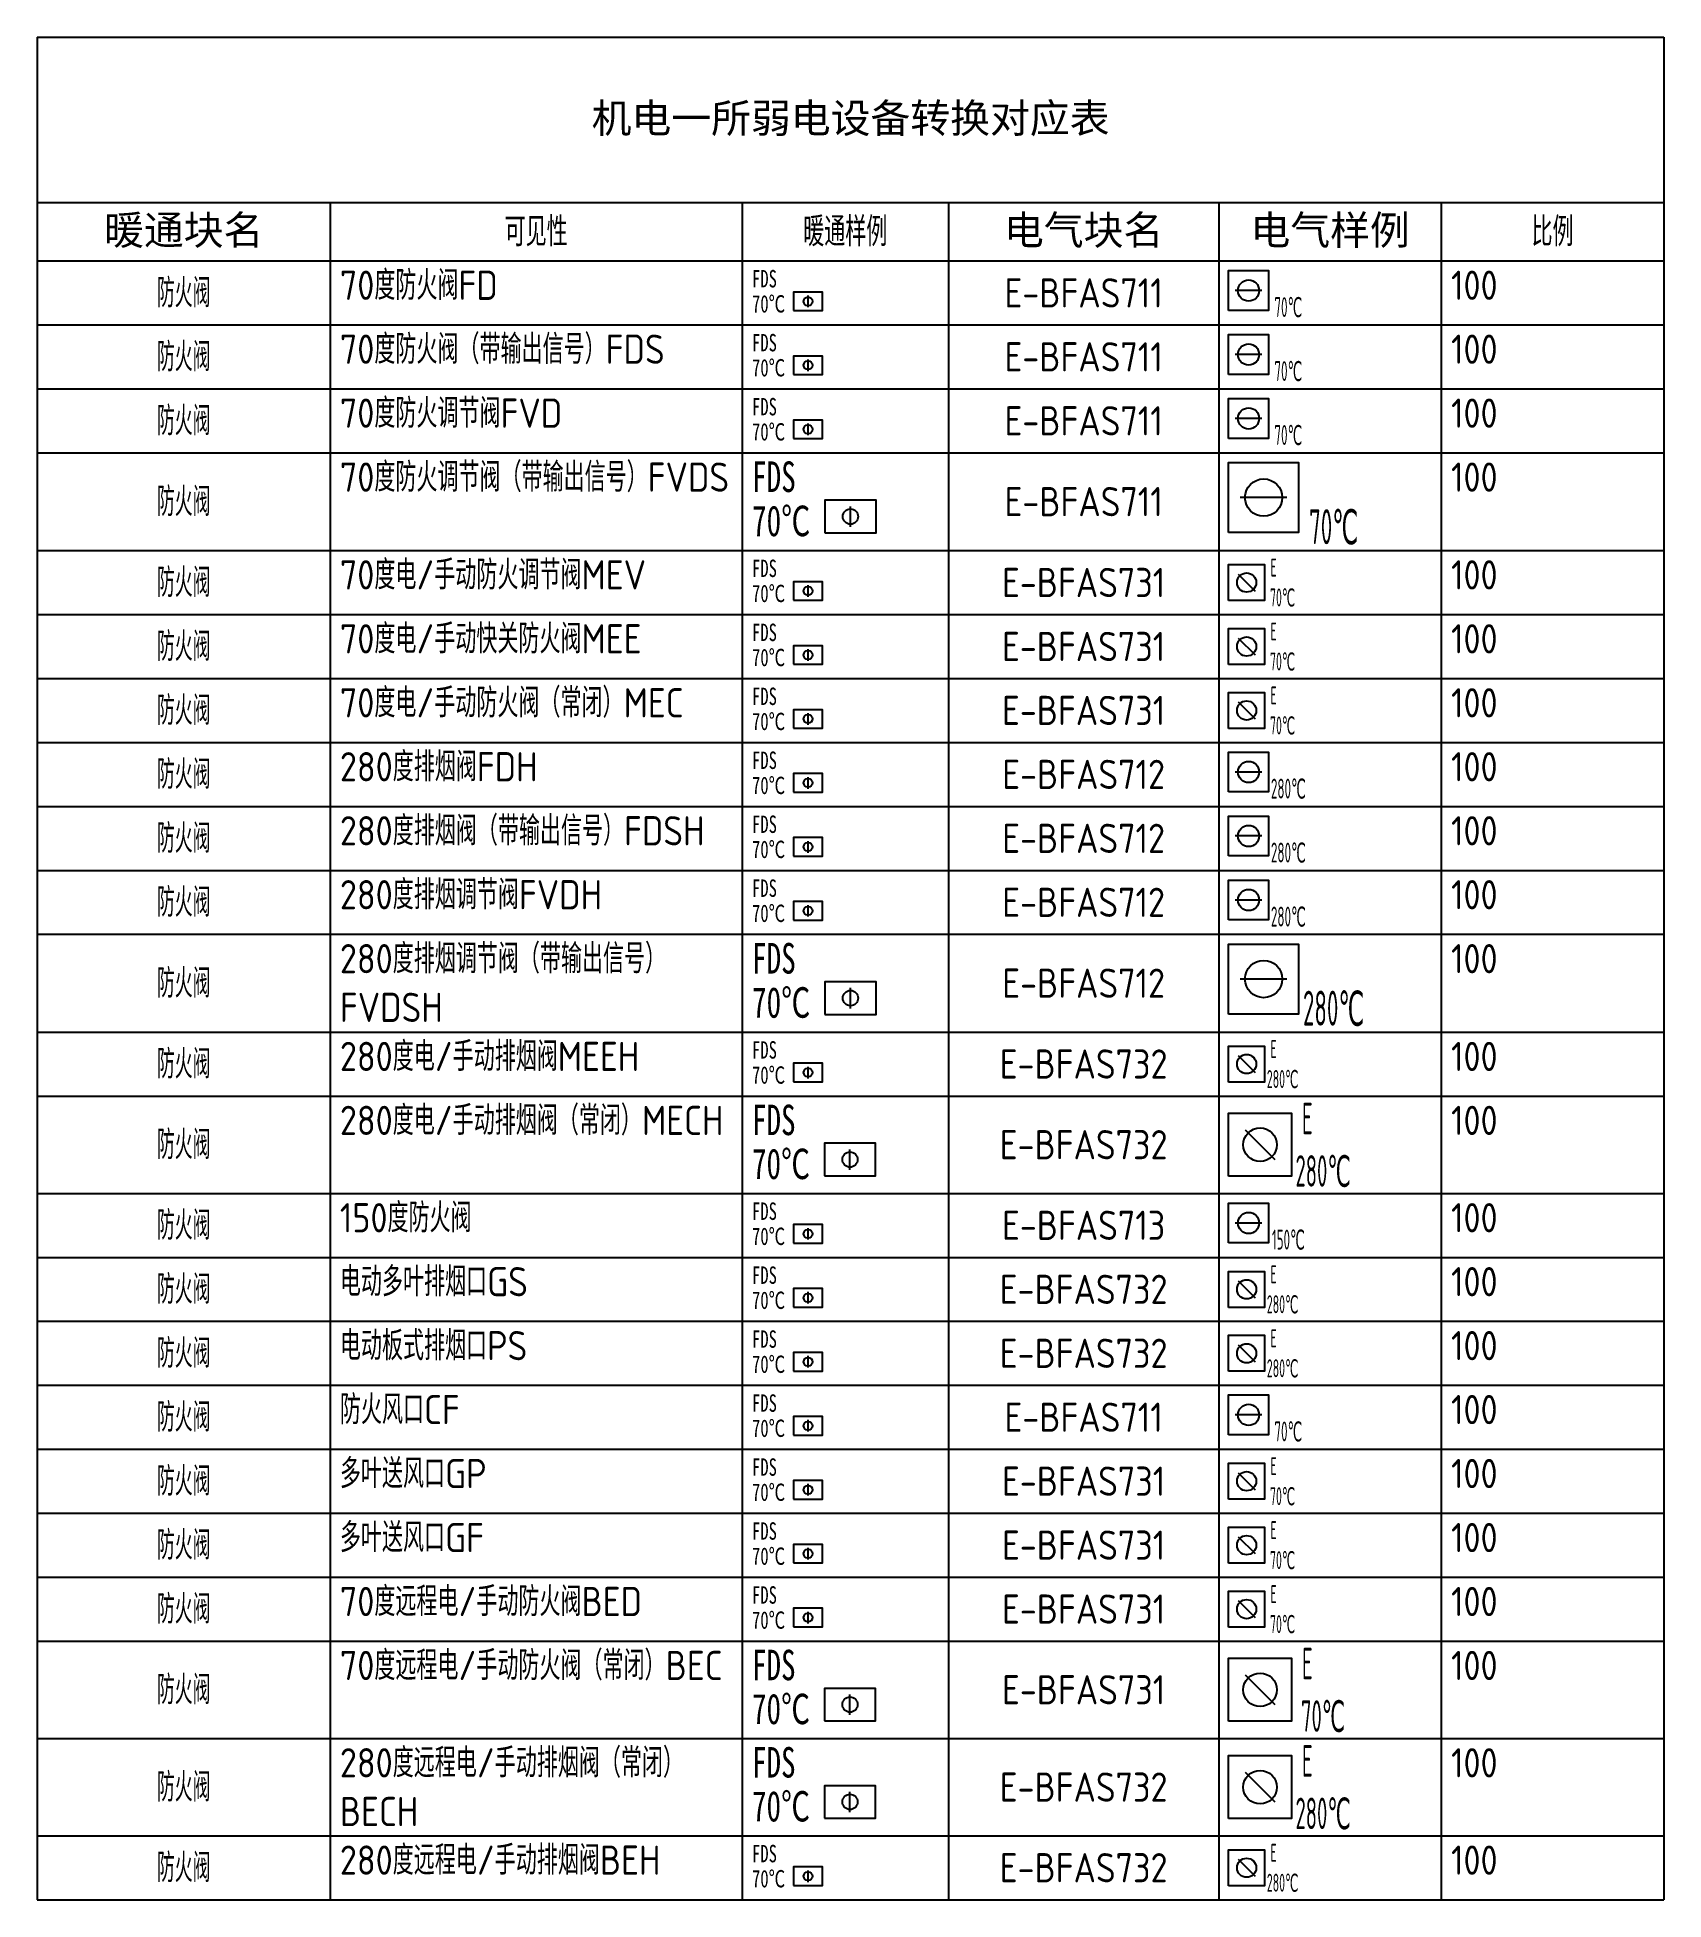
# Model space of a CAD drawing. Extents: x -18580940 to -18558387, y -4820981 to -4765526.
# Drawn here: x -18580940 to -18558387, y -4820981 to -4795149 of the extents above; entities that cross this region are included whole.
import ezdxf
from ezdxf.enums import TextEntityAlignment as Align

# ---------------------------------------------------------------- set-up
doc = ezdxf.new("R2010")
doc.units = 0
doc.header["$LTSCALE"] = 1000
doc.header["$MEASUREMENT"] = 0
doc.layers.add('E-UNIV-EL', color=140, linetype='Continuous')
doc.styles.get("Standard").update_dxf_attribs({"font": 'gbenor.shx', "bigfont": 'gbcbig.shx'})
doc.styles.add('TH-STYLE1', font='Stfangso_1.ttf', dxfattribs={"width": 0.7})
doc.styles.add('TH-STYLE3', font='tssdeng.shx', dxfattribs={"width": 0.65, "bigfont": 'tssdchn.shx'})

# ---------------------------------------------------------------- blocks, each defined once
blk = doc.blocks.new('防火阀')
at = {"color": 7}
blk.add_line((250, -260), (250, -60), dxfattribs=at)
blk.add_lwpolyline([(0, -320), (500, -320), (500, 0), (0, 0)], close=True)
blk.add_circle((250, -160), 75)
at = {"style": 'TH-STYLE1', "width": 0.7}
for s, p in [('FDS', (-714, 80)), ('70℃', (-714, -352))]:
    blk.add_text(s, height=300, dxfattribs=at).set_placement(p)
blk = doc.blocks.new('E-BFAS711')
blk.add_lwpolyline([(-1.5, -1.5), (-1.5, 1.5), (1.5, 1.5), (1.5, -1.5)], close=True)
at = {"layer": 'E-UNIV-EL'}
blk.add_line((1, 0), (-1, 0), dxfattribs=at)
blk.add_circle((0, 0), 0.8, dxfattribs=at)
at = {"layer": 'E-UNIV-EL', "style": 'TH-STYLE3', "width": 0.5}
blk.add_attdef('F', text='', height=1.5, dxfattribs=at).set_placement((3, -1.25), align=Align.MIDDLE)
blk = doc.blocks.new('E-BFAS731')
blk.add_lwpolyline([(-1.5, -1.5), (-1.5, 1.5), (1.5, 1.5), (1.5, -1.5)], close=True)
at = {"layer": 'E-UNIV-EL'}
blk.add_line((-0.707, 0.707), (0.707, -0.707), dxfattribs=at)
blk.add_circle((0, 0), 0.8, dxfattribs=at)
at = {"layer": 'E-UNIV-EL', "style": 'TH-STYLE3', "width": 0.5}
for p in [(2.25, 1.25), (3, -1.25)]:
    blk.add_attdef('F', text='', height=1.5, dxfattribs=at).set_placement(p, align=Align.MIDDLE)
blk = doc.blocks.new('E-BFAS712')
blk.add_lwpolyline([(-1.5, -1.5), (-1.5, 1.5), (1.5, 1.5), (1.5, -1.5)], close=True)
at = {"layer": 'E-UNIV-EL'}
blk.add_line((1, 0), (-1, 0), dxfattribs=at)
blk.add_circle((0, 0), 0.8, dxfattribs=at)
at = {"layer": 'E-UNIV-EL', "style": 'TH-STYLE3', "width": 0.5}
blk.add_attdef('F', text='', height=1.5, dxfattribs=at).set_placement((3, -1.25), align=Align.MIDDLE)
blk = doc.blocks.new('E-BFAS732')
blk.add_lwpolyline([(-1.5, -1.5), (-1.5, 1.5), (1.5, 1.5), (1.5, -1.5)], close=True)
at = {"layer": 'E-UNIV-EL'}
blk.add_line((-0.707, 0.707), (0.707, -0.707), dxfattribs=at)
blk.add_circle((0, 0), 0.8, dxfattribs=at)
at = {"layer": 'E-UNIV-EL', "style": 'TH-STYLE3', "width": 0.5}
for p in [(2.25, 1.25), (3, -1.25)]:
    blk.add_attdef('F', text='', height=1.5, dxfattribs=at).set_placement(p, align=Align.MIDDLE)
blk = doc.blocks.new('E-BFAS713')
blk.add_lwpolyline([(-1.5, -1.5), (-1.5, 1.5), (1.5, 1.5), (1.5, -1.5)], close=True)
at = {"layer": 'E-UNIV-EL'}
blk.add_line((1, 0), (-1, 0), dxfattribs=at)
blk.add_circle((0, 0), 0.8, dxfattribs=at)
at = {"layer": 'E-UNIV-EL', "style": 'TH-STYLE3', "width": 0.5}
blk.add_attdef('F', text='', height=1.5, dxfattribs=at).set_placement((3, -1.25), align=Align.MIDDLE)
blk = doc.blocks.new('*T23')
at = {"color": 0, "linetype": 'ByBlock', "lineweight": -2, "transparency": 16777216}
for p, q in [((0, 0), (22554, 0)), ((0, 0), (0, -25832)), ((22554, 0), (22554, -25832)), ((0, -2292), (22554, -2292)), ((4061, -2292), (4061, -25832)), ((9776, -2292), (9776, -25832)), ((12633, -2292), (12633, -25832)), ((16385, -2292), (16385, -25832)), ((19469, -2292), (19469, -25832)), ((0, -3102), (22554, -3102)), ((0, -3989), (22554, -3989)), ((0, -4876), (22554, -4876)), ((0, -5763), (22554, -5763)), ((0, -7119), (22554, -7119)), ((0, -8006), (22554, -8006)), ((0, -8893), (22554, -8893)), ((0, -9780), (22554, -9780)), ((0, -10668), (22554, -10668)), ((0, -11555), (22554, -11555)), ((0, -12442), (22554, -12442)), ((0, -13798), (22554, -13798)), ((0, -14685), (22554, -14685)), ((0, -16035), (22554, -16035)), ((0, -16922), (22554, -16922)), ((0, -17809), (22554, -17809)), ((0, -18696), (22554, -18696)), ((0, -19583), (22554, -19583)), ((0, -20471), (22554, -20471)), ((0, -21358), (22554, -21358)), ((0, -22245), (22554, -22245)), ((0, -23595), (22554, -23595)), ((0, -24945), (22554, -24945)), ((0, -25832), (22554, -25832))]:
    blk.add_line(p, q, dxfattribs=at)
at = {"color": 0, "transparency": 16777216}
for p, xscale, yscale, zscale in [((10486, -3534, 0), 0.8053515124085939, 0.8053515124085939, 0.8053515124085939), ((10486, -4421, 0), 0.8053515124085939, 0.8053515124085939, 0.8053515124085939), ((10486, -5309, 0), 0.8053515124085939, 0.8053515124085939, 0.8053515124085939), ((10922, -6421, 0), 1.416716076267836, 1.416716076267836, 1.416716076267836), ((10486, -7551, 0), 0.8053515124085939, 0.8053515124085939, 0.8053515124085939), ((10486, -8439, 0), 0.8053515124085939, 0.8053515124085939, 0.8053515124085939), ((10486, -9326, 0), 0.8053515124085939, 0.8053515124085939, 0.8053515124085939), ((10486, -10213, 0), 0.8053515124085939, 0.8053515124085939, 0.8053515124085939), ((10486, -11100, 0), 0.8053515124085939, 0.8053515124085939, 0.8053515124085939), ((10486, -11987, 0), 0.8053515124085939, 0.8053515124085939, 0.8053515124085939), ((10922, -13100, 0), 1.416820114049335, 1.416820114049335, 1.416820114049335), ((10486, -14230, 0), 0.8053515124085939, 0.8053515124085939, 0.8053515124085939), ((10917, -15340, 0), 1.409469184496539, 1.409469184496539, 1.409469184496539), ((10486, -16467, 0), 0.8053515124085939, 0.8053515124085939, 0.8053515124085939), ((10486, -17354, 0), 0.8053515124085939, 0.8053515124085939, 0.8053515124085939), ((10486, -18241, 0), 0.8053515124085939, 0.8053515124085939, 0.8053515124085939), ((10486, -19129, 0), 0.8053515124085939, 0.8053515124085939, 0.8053515124085939), ((10486, -20016, 0), 0.8053515124085939, 0.8053515124085939, 0.8053515124085939), ((10486, -20903, 0), 0.8053515124085939, 0.8053515124085939, 0.8053515124085939), ((10486, -21790, 0), 0.8053515124085939, 0.8053515124085939, 0.8053515124085939), ((10917, -22900, 0), 1.409365146715039, 1.409365146715039, 1.409365146715039), ((10917, -24250, 0), 1.409469184496539, 1.409469184496539, 1.409469184496539), ((10486, -25377, 0), 0.8053515124085939, 0.8053515124085939, 0.8053515124085939)]:
    blk.add_blockref('防火阀', p, dxfattribs=dict(at, xscale=xscale, yscale=yscale, zscale=zscale))
for name, p, xscale, yscale, zscale, values in [('E-BFAS711', (16796, -3513, 0), 183.9050347932869, 183.9050347932869, 183.9050347932869, {'F': '70℃'}), ('E-BFAS711', (16796, -4400, 0), 183.9050347932869, 183.9050347932869, 183.9050347932869, {'F': '70℃'}), ('E-BFAS711', (16796, -5287, 0), 183.9050347932869, 183.9050347932869, 183.9050347932869, {'F': '70℃'}), ('E-BFAS711', (17005, -6384, 0), 323.5124231890187, 323.5124231890187, 323.5124231890187, {'F': '70℃'}), ('E-BFAS712', (16796, -10191, 0), 183.9050347932869, 183.9050347932869, 183.9050347932869, {'F': '280℃'}), ('E-BFAS712', (16796, -11078, 0), 183.9050347932869, 183.9050347932869, 183.9050347932869, {'F': '280℃'}), ('E-BFAS712', (16796, -11966, 0), 183.9050347932869, 183.9050347932869, 183.9050347932869, {'F': '280℃'}), ('E-BFAS712', (17005, -13062, 0), 323.5361806061611, 323.5361806061611, 323.5361806061611, {'F': '280℃'}), ('E-BFAS713', (16796, -16446, 0), 183.9050347932869, 183.9050347932869, 183.9050347932869, {'F': '150℃'}), ('E-BFAS711', (16796, -19107, 0), 183.9050347932869, 183.9050347932869, 183.9050347932869, {'F': '70℃'})]:
    blk.add_blockref(name, p, dxfattribs=dict(at, xscale=xscale, yscale=yscale, zscale=zscale)).add_auto_attribs(values)
ref = blk.add_blockref('E-BFAS731', (16769, -7563, 0), dxfattribs=dict(at, xscale=166.2768319763164, yscale=166.2768319763164, zscale=166.2768319763164))
ref.add_attrib('F', 'E', dxfattribs={"layer": 'E-UNIV-EL', "height": 249, "style": 'TH-STYLE3', "width": 0.5}).set_placement((17143, -7355, 0), align=Align.MIDDLE)
ref.add_attrib('F', '70℃', dxfattribs={"layer": 'E-UNIV-EL', "height": 249.4, "style": 'TH-STYLE3', "width": 0.5}).set_placement((17268, -7770, 0), align=Align.MIDDLE)
ref = blk.add_blockref('E-BFAS731', (16769, -8450, 0), dxfattribs=dict(at, xscale=166.2768319763164, yscale=166.2768319763164, zscale=166.2768319763164))
ref.add_attrib('F', 'E', dxfattribs={"layer": 'E-UNIV-EL', "height": 249, "style": 'TH-STYLE3', "width": 0.5}).set_placement((17143, -8242, 0), align=Align.MIDDLE)
ref.add_attrib('F', '70℃', dxfattribs={"layer": 'E-UNIV-EL', "height": 249.4, "style": 'TH-STYLE3', "width": 0.5}).set_placement((17268, -8658, 0), align=Align.MIDDLE)
ref = blk.add_blockref('E-BFAS731', (16769, -9337, 0), dxfattribs=dict(at, xscale=166.2768319763164, yscale=166.2768319763164, zscale=166.2768319763164))
ref.add_attrib('F', 'E', dxfattribs={"layer": 'E-UNIV-EL', "height": 249, "style": 'TH-STYLE3', "width": 0.5}).set_placement((17143, -9129, 0), align=Align.MIDDLE)
ref.add_attrib('F', '70℃', dxfattribs={"layer": 'E-UNIV-EL', "height": 249.4, "style": 'TH-STYLE3', "width": 0.5}).set_placement((17268, -9545, 0), align=Align.MIDDLE)
ref = blk.add_blockref('E-BFAS732', (16769, -14241, 0), dxfattribs=dict(at, xscale=166.2768319763164, yscale=166.2768319763164, zscale=166.2768319763164))
ref.add_attrib('F', '280℃', dxfattribs={"layer": 'E-UNIV-EL', "height": 249.4, "style": 'TH-STYLE3', "width": 0.5}).set_placement((17268, -14449, 0), align=Align.MIDDLE)
ref.add_attrib('F', 'E', dxfattribs={"layer": 'E-UNIV-EL', "height": 249, "style": 'TH-STYLE3', "width": 0.5}).set_placement((17143, -14033, 0), align=Align.MIDDLE)
ref = blk.add_blockref('E-BFAS732', (16956, -15360, 0), dxfattribs=dict(at, xscale=291.0059361103222, yscale=291.0059361103222, zscale=291.0059361103222))
ref.add_attrib('F', '280℃', dxfattribs={"layer": 'E-UNIV-EL', "height": 436.5, "style": 'TH-STYLE3', "width": 0.5}).set_placement((17829, -15724, 0), align=Align.MIDDLE)
ref.add_attrib('F', 'E', dxfattribs={"layer": 'E-UNIV-EL', "height": 437, "style": 'TH-STYLE3', "width": 0.5}).set_placement((17611, -14996, 0), align=Align.MIDDLE)
ref = blk.add_blockref('E-BFAS732', (16769, -17366, 0), dxfattribs=dict(at, xscale=166.2768319763164, yscale=166.2768319763164, zscale=166.2768319763164))
ref.add_attrib('F', '280℃', dxfattribs={"layer": 'E-UNIV-EL', "height": 249.4, "style": 'TH-STYLE3', "width": 0.5}).set_placement((17268, -17573, 0), align=Align.MIDDLE)
ref.add_attrib('F', 'E', dxfattribs={"layer": 'E-UNIV-EL', "height": 249, "style": 'TH-STYLE3', "width": 0.5}).set_placement((17143, -17158, 0), align=Align.MIDDLE)
ref = blk.add_blockref('E-BFAS732', (16769, -18253, 0), dxfattribs=dict(at, xscale=166.2768319763164, yscale=166.2768319763164, zscale=166.2768319763164))
ref.add_attrib('F', '280℃', dxfattribs={"layer": 'E-UNIV-EL', "height": 249.4, "style": 'TH-STYLE3', "width": 0.5}).set_placement((17268, -18461, 0), align=Align.MIDDLE)
ref.add_attrib('F', 'E', dxfattribs={"layer": 'E-UNIV-EL', "height": 249, "style": 'TH-STYLE3', "width": 0.5}).set_placement((17143, -18045, 0), align=Align.MIDDLE)
ref = blk.add_blockref('E-BFAS731', (16769, -20027, 0), dxfattribs=dict(at, xscale=166.2768319763164, yscale=166.2768319763164, zscale=166.2768319763164))
ref.add_attrib('F', 'E', dxfattribs={"layer": 'E-UNIV-EL', "height": 249, "style": 'TH-STYLE3', "width": 0.5}).set_placement((17143, -19819, 0), align=Align.MIDDLE)
ref.add_attrib('F', '70℃', dxfattribs={"layer": 'E-UNIV-EL', "height": 249.4, "style": 'TH-STYLE3', "width": 0.5}).set_placement((17268, -20235, 0), align=Align.MIDDLE)
ref = blk.add_blockref('E-BFAS731', (16769, -20914, 0), dxfattribs=dict(at, xscale=166.2768319763164, yscale=166.2768319763164, zscale=166.2768319763164))
ref.add_attrib('F', 'E', dxfattribs={"layer": 'E-UNIV-EL', "height": 249, "style": 'TH-STYLE3', "width": 0.5}).set_placement((17143, -20706, 0), align=Align.MIDDLE)
ref.add_attrib('F', '70℃', dxfattribs={"layer": 'E-UNIV-EL', "height": 249.4, "style": 'TH-STYLE3', "width": 0.5}).set_placement((17268, -21122, 0), align=Align.MIDDLE)
ref = blk.add_blockref('E-BFAS731', (16769, -21801, 0), dxfattribs=dict(at, xscale=166.2768319763164, yscale=166.2768319763164, zscale=166.2768319763164))
ref.add_attrib('F', 'E', dxfattribs={"layer": 'E-UNIV-EL', "height": 249, "style": 'TH-STYLE3', "width": 0.5}).set_placement((17143, -21593, 0), align=Align.MIDDLE)
ref.add_attrib('F', '70℃', dxfattribs={"layer": 'E-UNIV-EL', "height": 249.4, "style": 'TH-STYLE3', "width": 0.5}).set_placement((17268, -22009, 0), align=Align.MIDDLE)
ref = blk.add_blockref('E-BFAS731', (16956, -22920, 0), dxfattribs=dict(at, xscale=290.9844559585537, yscale=290.9844559585537, zscale=290.9844559585537))
ref.add_attrib('F', 'E', dxfattribs={"layer": 'E-UNIV-EL', "height": 436, "style": 'TH-STYLE3', "width": 0.5}).set_placement((17611, -22556, 0), align=Align.MIDDLE)
ref.add_attrib('F', '70℃', dxfattribs={"layer": 'E-UNIV-EL', "height": 436.5, "style": 'TH-STYLE3', "width": 0.5}).set_placement((17829, -23284, 0), align=Align.MIDDLE)
ref = blk.add_blockref('E-BFAS732', (16956, -24270, 0), dxfattribs=dict(at, xscale=291.0059361103222, yscale=291.0059361103222, zscale=291.0059361103222))
ref.add_attrib('F', '280℃', dxfattribs={"layer": 'E-UNIV-EL', "height": 436.5, "style": 'TH-STYLE3', "width": 0.5}).set_placement((17829, -24634, 0), align=Align.MIDDLE)
ref.add_attrib('F', 'E', dxfattribs={"layer": 'E-UNIV-EL', "height": 437, "style": 'TH-STYLE3', "width": 0.5}).set_placement((17611, -23906, 0), align=Align.MIDDLE)
ref = blk.add_blockref('E-BFAS732', (16769, -25388, 0), dxfattribs=dict(at, xscale=166.2768319763164, yscale=166.2768319763164, zscale=166.2768319763164))
ref.add_attrib('F', '280℃', dxfattribs={"layer": 'E-UNIV-EL', "height": 249.4, "style": 'TH-STYLE3', "width": 0.5}).set_placement((17268, -25596, 0), align=Align.MIDDLE)
ref.add_attrib('F', 'E', dxfattribs={"layer": 'E-UNIV-EL', "height": 249, "style": 'TH-STYLE3', "width": 0.5}).set_placement((17143, -25181, 0), align=Align.MIDDLE)
at = {"color": 0, "transparency": 16777216, "char_height": 405}
for s, insert, width, attachment_point in [('{\\fSimSun|b0|i0|c134|p2;机电一所弱电设备转换对应表}', (11277, -1146), 22283.64, 5), ('{\\fSimSun|b0|i0|c134|p2;暖通块名}', (2030, -2697), 3790.72, 5), ('可见性', (6918, -2697), 5445, 5), ('暖通样例', (11204, -2697), 2587.5, 5), ('{\\fSimSun|b0|i0|c134|p2;电气块名}', (14509, -2697), 3481.68, 5), ('{\\fSimSun|b0|i0|c134|p2;电气样例}', (17927, -2697), 2814.37, 5), ('比例', (21011, -2697), 2814.37, 5), ('70度防火阀FD', (4196, -3237), 5445, 1), ('E-BFAS711', (14509, -3546), 3481.68, 5), ('100', (19604, -3237), 2814.37, 1), ('70度防火阀（带输出信号）FDS', (4196, -4124), 5445, 1), ('100', (19604, -4124), 2814.37, 1), ('E-BFAS711', (14509, -4433), 3481.68, 5), ('70度防火调节阀FVD', (4196, -5011), 5445, 1), ('E-BFAS711', (14509, -5320), 3481.68, 5), ('100', (19604, -5011), 2814.37, 1), ('70度防火调节阀（带输出信号）FVDS', (4196, -5898), 5445, 1), ('100', (19604, -5898), 2814.37, 1), ('E-BFAS711', (14509, -6441), 3481.68, 5), ('70度电/手动防火调节阀MEV', (4196, -7254), 5445, 1), ('E-BFAS731', (14509, -7563), 3481.68, 5), ('100', (19604, -7254), 2814.37, 1), ('70度电/手动快关防火阀MEE', (4196, -8141), 5445, 1), ('E-BFAS731', (14509, -8450), 3481.68, 5), ('100', (19604, -8141), 2814.37, 1), ('70度电/手动防火阀（常闭）MEC', (4196, -9028), 5445, 1), ('100', (19604, -9028), 2814.37, 1), ('E-BFAS731', (14509, -9337), 3481.68, 5), ('280度排烟阀FDH', (4196, -9915), 5445, 1), ('E-BFAS712', (14509, -10224), 3481.68, 5), ('100', (19604, -9915), 2814.37, 1), ('280度排烟阀（带输出信号）FDSH', (4196, -10803), 5445, 1), ('100', (19604, -10803), 2814.37, 1), ('E-BFAS712', (14509, -11111), 3481.68, 5), ('280度排烟调节阀FVDH', (4196, -11690), 5445, 1), ('E-BFAS712', (14509, -11998), 3481.68, 5), ('100', (19604, -11690), 2814.37, 1), ('280度排烟调节阀（带输出信号）FVDSH', (4196, -12577), 5445, 1), ('100', (19604, -12577), 2814.37, 1), ('E-BFAS712', (14509, -13120), 3481.68, 5), ('280度电/手动排烟阀MEEH', (4196, -13933), 5445, 1), ('100', (19604, -13933), 2814.37, 1), ('E-BFAS732', (14509, -14241), 3481.68, 5), ('280度电/手动排烟阀（常闭）MECH', (4196, -14820), 5445, 1), ('100', (19604, -14820), 2814.37, 1), ('E-BFAS732', (14509, -15360), 3481.68, 5), ('150度防火阀', (4196, -16170), 5445, 1), ('E-BFAS713', (14509, -16478), 3481.68, 5), ('100', (19604, -16170), 2814.37, 1), ('电动多叶排烟口GS', (4196, -17057), 5445, 1), ('E-BFAS732', (14509, -17366), 3481.68, 5), ('100', (19604, -17057), 2814.37, 1), ('电动板式排烟口PS', (4196, -17944), 5445, 1), ('E-BFAS732', (14509, -18253), 3481.68, 5), ('100', (19604, -17944), 2814.37, 1), ('防火风口CF', (4196, -18831), 5445, 1), ('100', (19604, -18831), 2814.37, 1), ('E-BFAS711', (14509, -19140), 3481.68, 5), ('多叶送风口GP', (4196, -19718), 5445, 1), ('E-BFAS731', (14509, -20027), 3481.68, 5), ('100', (19604, -19718), 2814.37, 1), ('多叶送风口GF', (4196, -20606), 5445, 1), ('100', (19604, -20606), 2814.37, 1), ('E-BFAS731', (14509, -20914), 3481.68, 5), ('70度远程电/手动防火阀BED', (4196, -21493), 5445, 1), ('E-BFAS731', (14509, -21801), 3481.68, 5), ('100', (19604, -21493), 2814.37, 1), ('70度远程电/手动防火阀（常闭）BEC', (4196, -22380), 5445, 1), ('100', (19604, -22380), 2814.37, 1), ('E-BFAS731', (14509, -22920), 3481.68, 5), ('280度远程电/手动排烟阀（常闭）BECH', (4196, -23730), 5445, 1), ('100', (19604, -23730), 2814.37, 1), ('E-BFAS732', (14509, -24270), 3481.68, 5), ('280度远程电/手动排烟阀BEH', (4196, -25080), 5445, 1), ('E-BFAS732', (14509, -25388), 3481.68, 5), ('100', (19604, -25080), 2814.37, 1)]:
    blk.add_mtext(s, dxfattribs=dict(at, insert=insert, width=width, attachment_point=attachment_point))
at = {"color": 0, "transparency": 16777216, "char_height": 400, "width": 3790.72, "attachment_point": 5, "style": 'TH-STYLE3'}
for insert in [(2030, -3546), (2030, -4433), (2030, -5320), (2030, -6441), (2030, -7563), (2030, -8450), (2030, -9337), (2030, -10224), (2030, -11111), (2030, -11998), (2030, -13120), (2030, -14241), (2030, -15360), (2030, -16478), (2030, -17366), (2030, -18253), (2030, -19140), (2030, -20027), (2030, -20914), (2030, -21801), (2030, -22920), (2030, -24270), (2030, -25388)]:
    blk.add_mtext('防火阀', dxfattribs=dict(at, insert=insert))

msp = doc.modelspace()

# ---------------------------------------------------------------- block references
msp.add_blockref('*T23', (-18580940, -4795149))

doc.saveas('drawing.dxf')
